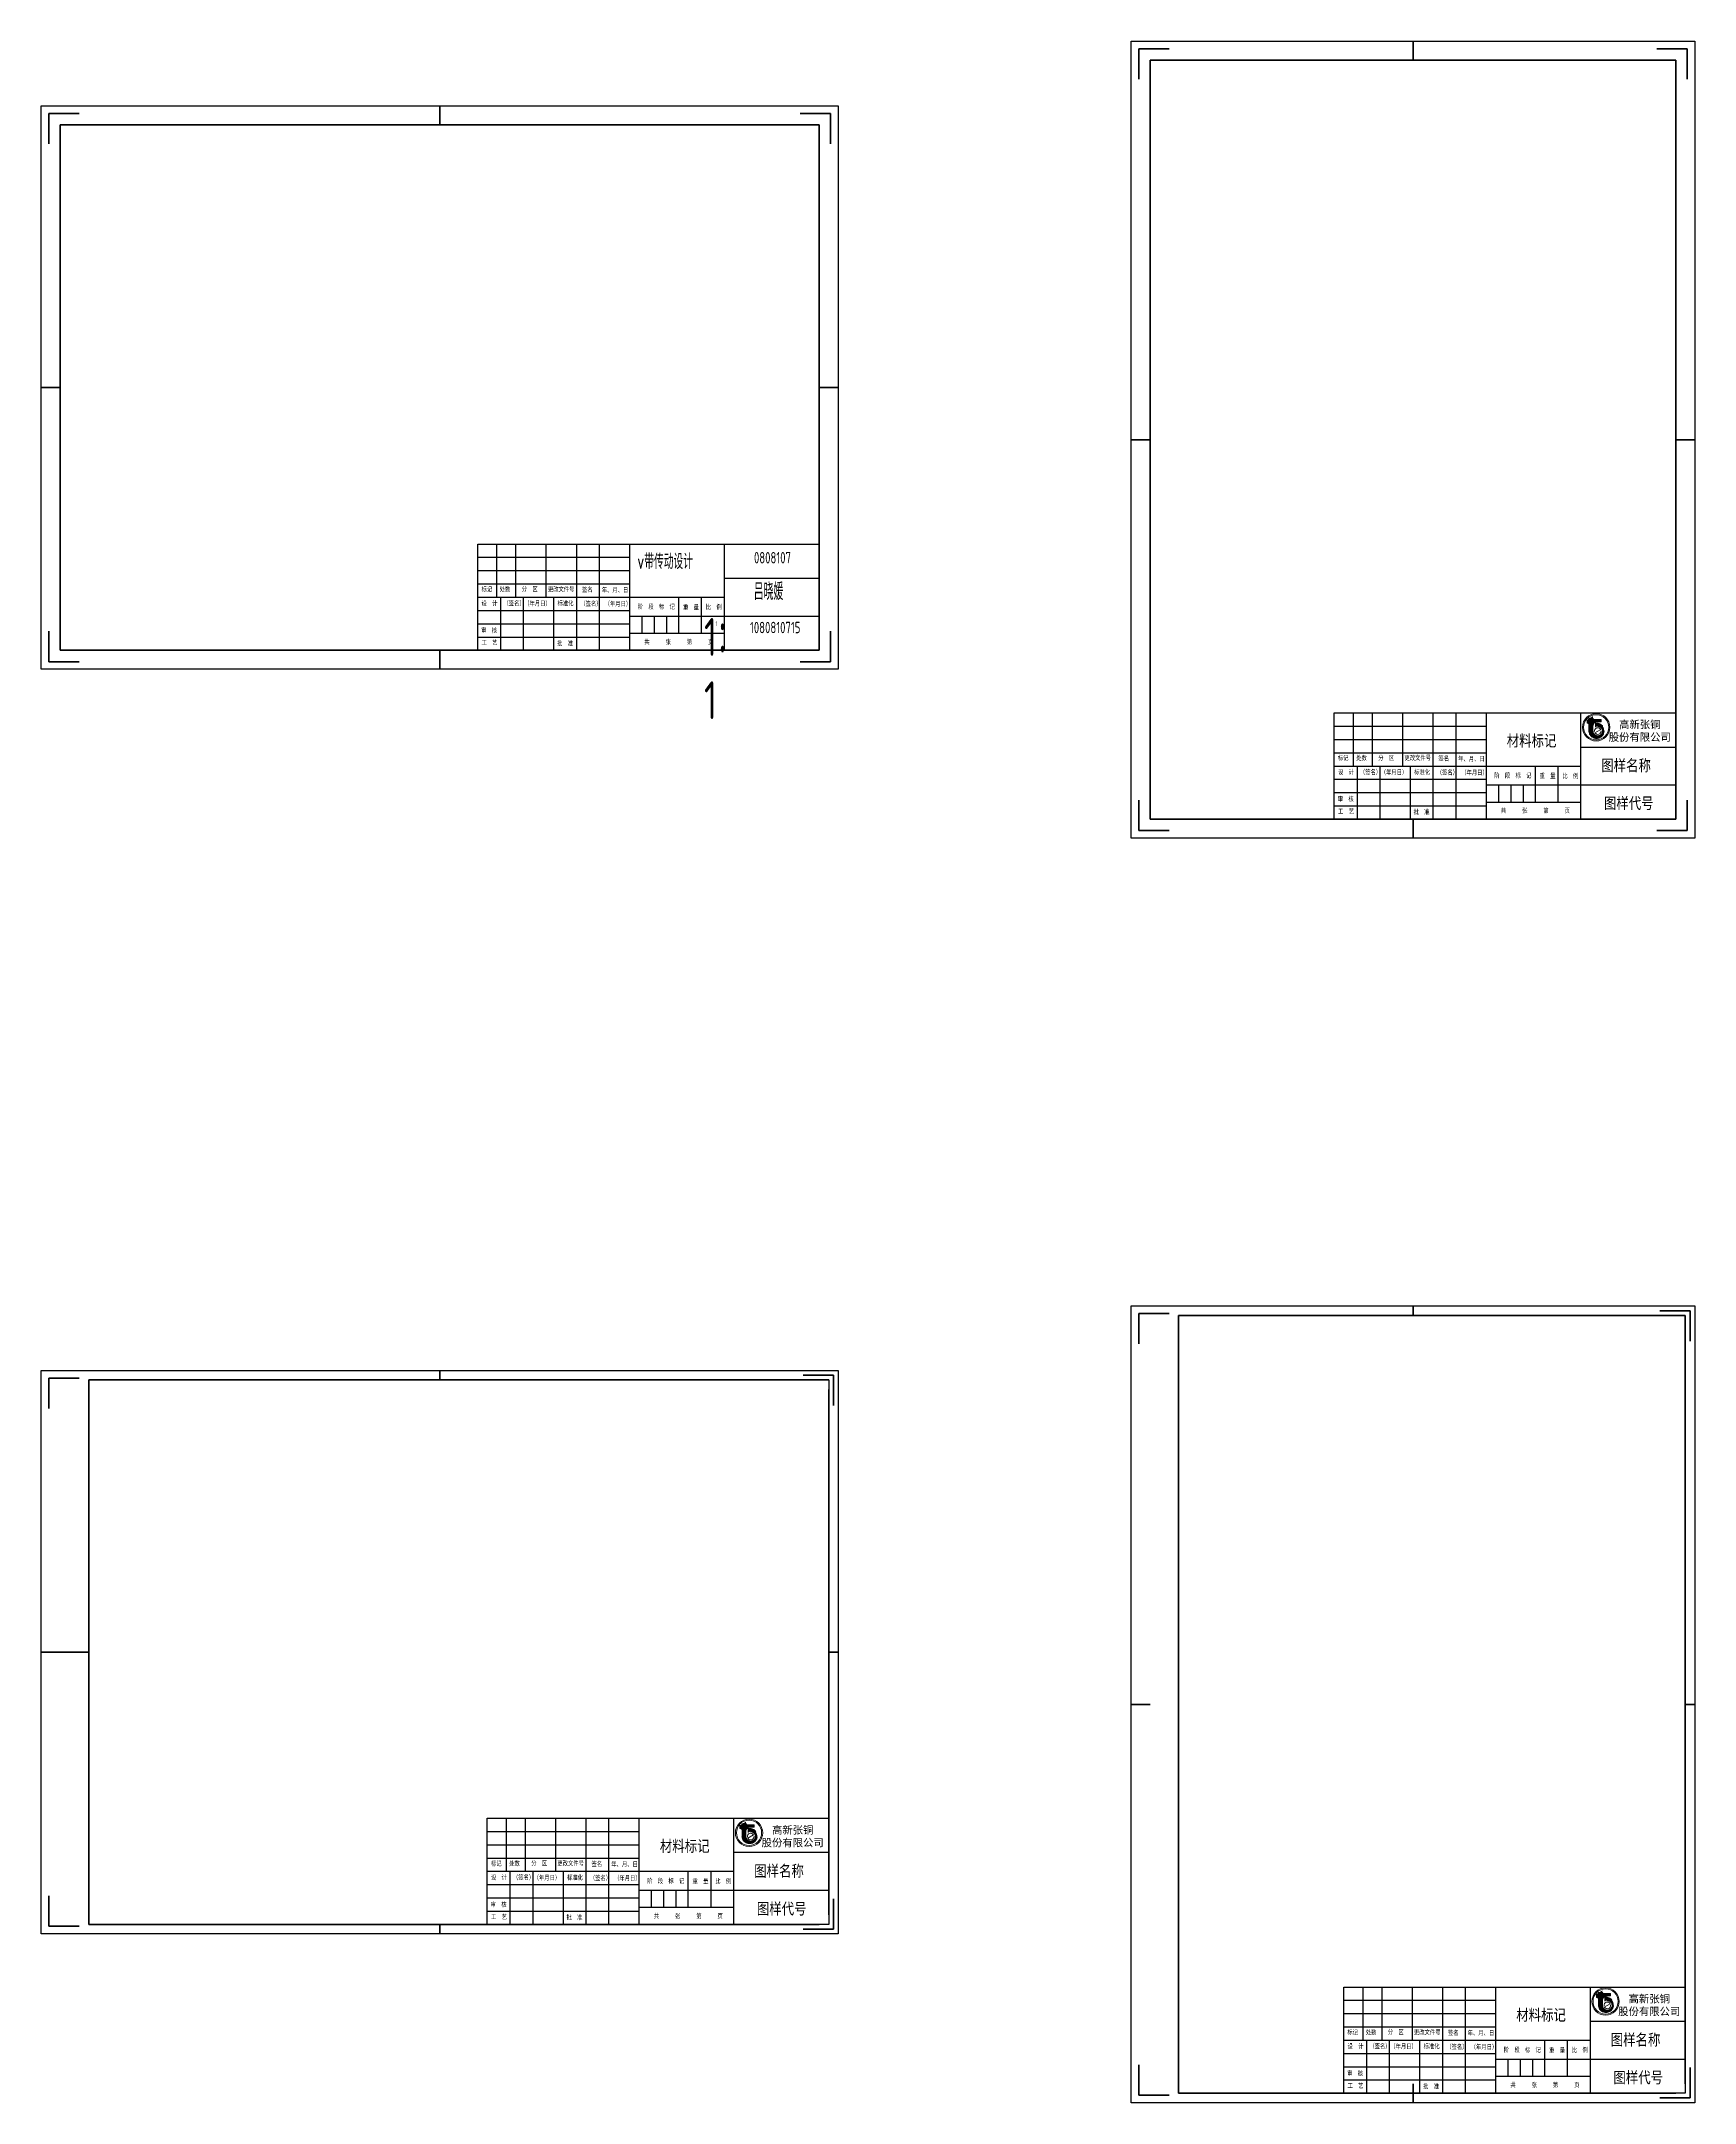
# Model space of a CAD drawing. Header units: millimetres. Extents: x 4510 to 5382, y 1657 to 2744.
import ezdxf

# ---------------------------------------------------------------- set-up
doc = ezdxf.new("R2010")
doc.units = ezdxf.units.MM
doc.linetypes.add('ACAD_ISO02W100', pattern=[15, 12, -3])
for name, color, linetype, lineweight in [('总内框线', 7, 'Continuous', 50), ('总外框线', 7, 'Continuous', 30), ('标注层', 3, 'Continuous', 25), ('虚线层', 4, 'ACAD_ISO02W100', 25)]:
    doc.layers.add(name, color=color, linetype=linetype, lineweight=lineweight)
doc.styles.get("Standard").update_dxf_attribs({"font": 'txt', "bigfont": 'gbcbig.shx'})
doc.styles.add('陈杰（2）', font='gbenor.shx', dxfattribs={"width": 0.8, "bigfont": 'gbcbig.shx'})

msp = doc.modelspace()

# ---------------------------------------------------------------- hatches: boundary and pattern name
at = {"layer": '虚线层', "linetype": 'Continuous', "lineweight": 18}
for points in [[(5325, 2384.3), (5325.2, 2384.3), (5325.4, 2384.3), (5325.5, 2384.3), (5325.6, 2384.2), (5325.7, 2384.2), (5325.8, 2384.1), (5325.9, 2384), (5325.9, 2383.9), (5326, 2383.7), (5326, 2383.6), (5326, 2383.5), (5326, 2380.1), (5326.1, 2379.4), (5326.3, 2378.8), (5326.6, 2378.2), (5327, 2377.7), (5327.4, 2377.3), (5328, 2376.9), (5328.5, 2376.6), (5329.2, 2376.4), (5329.8, 2376.3), (5330.4, 2376.3), (5331.1, 2376.4), (5331.7, 2376.7), (5332.3, 2377), (5332.8, 2377.4), (5333.2, 2377.8), (5333.6, 2378.4), (5333.8, 2378.9), (5334, 2379.6), (5334.1, 2380.2), (5334, 2380.9), (5333.9, 2381.5), (5333.7, 2382.1), (5333.3, 2382.6), (5332.9, 2383.1), (5332.4, 2383.6), (5331.9, 2383.9), (5331.3, 2384.2), (5330.7, 2384.3), (5330, 2384.4), (5329.4, 2384.3), (5329.4, 2382.2), (5329.8, 2382.4), (5330.2, 2382.5), (5330.6, 2382.6), (5331, 2382.6), (5331.4, 2382.5), (5331.8, 2382.3), (5332.1, 2382.1), (5332.4, 2381.8), (5332.7, 2381.5), (5332.9, 2381.2), (5333.1, 2380.8), (5333.2, 2380.4), (5333.2, 2380), (5333.1, 2379.6), (5333, 2379.2), (5332.8, 2378.8), (5332.6, 2378.5), (5332.3, 2378.2), (5332, 2377.9), (5331.6, 2377.7), (5331.2, 2377.6), (5330.8, 2377.6), (5330.4, 2377.6), (5330, 2377.6), (5329.6, 2377.8), (5329.3, 2378), (5328.9, 2378.2), (5328.7, 2378.5), (5328.4, 2378.9), (5328.3, 2379.3), (5328.2, 2379.7), (5328.1, 2380.1), (5328.1, 2383), (5328.2, 2383.4), (5328.3, 2383.8), (5328.5, 2384.1), (5328.7, 2384.4), (5329, 2384.7), (5329.4, 2384.9), (5329.8, 2385), (5330.2, 2385), (5332.4, 2385), (5332.4, 2386.2), (5328.9, 2386.2), (5328.8, 2386.2), (5328.7, 2386.3), (5328.6, 2386.3), (5328.5, 2386.4), (5328.4, 2386.5), (5328.3, 2386.5), (5328.2, 2386.7), (5328.2, 2386.8), (5328.1, 2386.9), (5328.1, 2387), (5328.1, 2388), (5327, 2387.3), (5326, 2387), (5326, 2386.7), (5326, 2386.6), (5326, 2386.5), (5325.9, 2386.4), (5325.9, 2386.2), (5325.8, 2386.2), (5325.7, 2386.1), (5325.6, 2386), (5325.5, 2386), (5325.4, 2385.9), (5325.2, 2385.9), (5325, 2385.9)], [(4878.6, 1801.6), (4878.9, 1801.6), (4879, 1801.6), (4879.1, 1801.6), (4879.2, 1801.5), (4879.3, 1801.5), (4879.4, 1801.4), (4879.5, 1801.3), (4879.6, 1801.2), (4879.6, 1801.1), (4879.6, 1800.9), (4879.7, 1800.8), (4879.7, 1797.4), (4879.7, 1796.7), (4879.9, 1796.1), (4880.2, 1795.6), (4880.6, 1795), (4881.1, 1794.6), (4881.6, 1794.2), (4882.2, 1793.9), (4882.8, 1793.7), (4883.4, 1793.6), (4884.1, 1793.6), (4884.7, 1793.8), (4885.3, 1794), (4885.9, 1794.3), (4886.4, 1794.7), (4886.8, 1795.1), (4887.2, 1795.7), (4887.5, 1796.3), (4887.6, 1796.9), (4887.7, 1797.5), (4887.7, 1798.2), (4887.5, 1798.8), (4887.3, 1799.4), (4887, 1800), (4886.6, 1800.5), (4886.1, 1800.9), (4885.5, 1801.2), (4884.9, 1801.5), (4884.3, 1801.6), (4883.7, 1801.7), (4883, 1801.6), (4883, 1799.6), (4883.4, 1799.7), (4883.8, 1799.9), (4884.2, 1799.9), (4884.6, 1799.9), (4885, 1799.8), (4885.4, 1799.6), (4885.7, 1799.4), (4886.1, 1799.2), (4886.3, 1798.9), (4886.5, 1798.5), (4886.7, 1798.1), (4886.8, 1797.7), (4886.8, 1797.3), (4886.7, 1796.9), (4886.6, 1796.5), (4886.5, 1796.1), (4886.2, 1795.8), (4885.9, 1795.5), (4885.6, 1795.2), (4885.2, 1795.1), (4884.9, 1794.9), (4884.4, 1794.9), (4884, 1794.9), (4883.6, 1795), (4883.2, 1795.1), (4882.9, 1795.3), (4882.6, 1795.5), (4882.3, 1795.9), (4882.1, 1796.2), (4881.9, 1796.6), (4881.8, 1797), (4881.8, 1797.4), (4881.8, 1800.3), (4881.8, 1800.7), (4881.9, 1801.1), (4882.1, 1801.4), (4882.4, 1801.7), (4882.7, 1802), (4883, 1802.2), (4883.4, 1802.3), (4883.8, 1802.3), (4886.1, 1802.3), (4886.1, 1803.5), (4882.6, 1803.5), (4882.4, 1803.5), (4882.3, 1803.6), (4882.2, 1803.6), (4882.1, 1803.7), (4882, 1803.8), (4881.9, 1803.9), (4881.9, 1804), (4881.8, 1804.1), (4881.8, 1804.2), (4881.8, 1804.3), (4881.8, 1805.3), (4880.7, 1804.6), (4879.7, 1804.3), (4879.7, 1804), (4879.6, 1803.9), (4879.6, 1803.8), (4879.6, 1803.7), (4879.5, 1803.6), (4879.4, 1803.5), (4879.3, 1803.4), (4879.2, 1803.3), (4879.1, 1803.3), (4879, 1803.2), (4878.9, 1803.2), (4878.6, 1803.2)], [(5330, 1712.6), (5330.2, 1712.6), (5330.4, 1712.6), (5330.5, 1712.6), (5330.6, 1712.6), (5330.7, 1712.5), (5330.8, 1712.4), (5330.9, 1712.3), (5330.9, 1712.2), (5331, 1712.1), (5331, 1712), (5331, 1711.8), (5331, 1708.4), (5331.1, 1707.8), (5331.3, 1707.2), (5331.6, 1706.6), (5332, 1706.1), (5332.4, 1705.6), (5333, 1705.2), (5333.5, 1704.9), (5334.2, 1704.7), (5334.8, 1704.7), (5335.4, 1704.7), (5336.1, 1704.8), (5336.7, 1705), (5337.3, 1705.3), (5337.8, 1705.7), (5338.2, 1706.2), (5338.6, 1706.7), (5338.8, 1707.3), (5339, 1707.9), (5339.1, 1708.6), (5339, 1709.2), (5338.9, 1709.8), (5338.7, 1710.4), (5338.3, 1711), (5337.9, 1711.5), (5337.4, 1711.9), (5336.9, 1712.2), (5336.3, 1712.5), (5335.7, 1712.7), (5335, 1712.7), (5334.4, 1712.6), (5334.4, 1710.6), (5334.8, 1710.8), (5335.2, 1710.9), (5335.6, 1710.9), (5336, 1710.9), (5336.4, 1710.8), (5336.8, 1710.7), (5337.1, 1710.5), (5337.4, 1710.2), (5337.7, 1709.9), (5337.9, 1709.5), (5338.1, 1709.1), (5338.2, 1708.7), (5338.2, 1708.3), (5338.1, 1707.9), (5338, 1707.5), (5337.8, 1707.2), (5337.6, 1706.8), (5337.3, 1706.5), (5337, 1706.3), (5336.6, 1706.1), (5336.2, 1706), (5335.8, 1705.9), (5335.4, 1705.9), (5335, 1706), (5334.6, 1706.1), (5334.3, 1706.3), (5333.9, 1706.6), (5333.7, 1706.9), (5333.4, 1707.2), (5333.3, 1707.6), (5333.2, 1708), (5333.1, 1708.4), (5333.1, 1711.3), (5333.2, 1711.7), (5333.3, 1712.1), (5333.5, 1712.5), (5333.7, 1712.8), (5334, 1713), (5334.4, 1713.2), (5334.8, 1713.3), (5335.2, 1713.4), (5337.4, 1713.4), (5337.4, 1714.6), (5333.9, 1714.6), (5333.8, 1714.6), (5333.7, 1714.6), (5333.6, 1714.6), (5333.5, 1714.7), (5333.4, 1714.8), (5333.3, 1714.9), (5333.2, 1715), (5333.2, 1715.1), (5333.1, 1715.2), (5333.1, 1715.4), (5333.1, 1716.4), (5332, 1715.6), (5331, 1715.4), (5331, 1715.1), (5331, 1714.9), (5331, 1714.8), (5330.9, 1714.7), (5330.9, 1714.6), (5330.8, 1714.5), (5330.7, 1714.4), (5330.6, 1714.3), (5330.5, 1714.3), (5330.4, 1714.3), (5330.2, 1714.3), (5330, 1714.3)]]:
    msp.add_hatch(color=1, dxfattribs=at).paths.add_polyline_path(points)

# ---------------------------------------------------------------- linework, layer by layer
for p, q in [((4864.4, 2699.7), (4920.4, 2699.7)), ((4920.4, 2699.7), (4920.4, 2519.7)), ((4740.4, 2478.7), (4920.4, 2478.7)), ((4740.4, 2422.7), (4740.4, 2478.7)), ((4750.4, 2478.7), (4750.4, 2450.7)), ((4760.4, 2478.7), (4760.4, 2450.7)), ((4776.4, 2478.7), (4776.4, 2450.7)), ((4792.4, 2478.7), (4792.4, 2450.7)), ((4804.4, 2478.7), (4804.4, 2422.7)), ((4820.4, 2478.7), (4820.4, 2422.7)), ((4870.4, 2422.7), (4870.4, 2478.7)), ((4920.4, 2478.7), (4920.4, 2422.7)), ((4740.4, 2471.7), (4820.4, 2471.7)), ((4740.4, 2464.7), (4820.4, 2464.7)), ((4740.4, 2457.7), (4820.4, 2457.7)), ((4870.4, 2460.7), (4920.4, 2460.7)), ((4740.4, 2450.7), (4870.4, 2450.7)), ((4752.4, 2450.7), (4752.4, 2422.7)), ((4764.4, 2450.7), (4764.4, 2422.7)), ((4780.4, 2450.7), (4780.4, 2422.7)), ((4792.4, 2450.7), (4792.4, 2422.7)), ((4846.4, 2431.7), (4846.4, 2450.7)), ((4858.4, 2431.7), (4858.4, 2450.7)), ((4740.4, 2443.7), (4820.4, 2443.7)), ((4740.4, 2436.7), (4820.4, 2436.7)), ((4820.4, 2440.7), (4870.4, 2440.7)), ((4826.9, 2440.7), (4826.9, 2431.7)), ((4833.4, 2440.7), (4833.4, 2431.7)), ((4839.9, 2440.7), (4839.9, 2431.7)), ((4870.4, 2440.7), (4920.4, 2440.7)), ((4740.4, 2429.7), (4820.4, 2429.7)), ((4820.4, 2431.7), (4870.4, 2431.7)), ((4920.4, 2422.7), (4740.4, 2422.7)), ((5191.8, 2389.7), (5371.8, 2389.7)), ((5191.8, 2333.7), (5191.8, 2389.7)), ((5191.8, 2382.7), (5271.8, 2382.7)), ((5201.8, 2389.7), (5201.8, 2361.7)), ((5211.8, 2389.7), (5211.8, 2361.7)), ((5227.8, 2389.7), (5227.8, 2361.7)), ((5243.8, 2389.7), (5243.8, 2361.7)), ((5255.8, 2389.7), (5255.8, 2333.7)), ((5271.8, 2389.7), (5271.8, 2333.7)), ((5321.8, 2333.7), (5321.8, 2389.7)), ((5371.8, 2389.7), (5371.8, 2333.7)), ((5191.8, 2375.7), (5271.8, 2375.7)), ((5321.8, 2371.7), (5371.8, 2371.7)), ((5191.8, 2368.7), (5271.8, 2368.7)), ((5191.8, 2361.7), (5321.8, 2361.7)), ((5203.8, 2361.7), (5203.8, 2333.7)), ((5215.8, 2361.7), (5215.8, 2333.7)), ((5231.8, 2361.7), (5231.8, 2333.7)), ((5243.8, 2361.7), (5243.8, 2333.7)), ((5297.8, 2342.7), (5297.8, 2361.7)), ((5309.8, 2342.7), (5309.8, 2361.7)), ((5191.8, 2354.7), (5271.8, 2354.7)), ((5191.8, 2347.7), (5271.8, 2347.7)), ((5271.8, 2351.7), (5321.8, 2351.7)), ((5278.3, 2351.7), (5278.3, 2342.7)), ((5284.8, 2351.7), (5284.8, 2342.7)), ((5291.3, 2351.7), (5291.3, 2342.7)), ((5321.8, 2351.7), (5371.8, 2351.7)), ((5191.8, 2340.7), (5271.8, 2340.7)), ((5271.8, 2342.7), (5321.8, 2342.7)), ((5371.8, 2333.7), (5191.8, 2333.7)), ((4925.4, 2038.1), (4925.4, 1853.1)), ((4745.4, 1807.1), (4925.4, 1807.1)), ((4745.4, 1751.1), (4745.4, 1807.1)), ((4755.4, 1807.1), (4755.4, 1779.1)), ((4765.4, 1807.1), (4765.4, 1779.1)), ((4781.4, 1807.1), (4781.4, 1779.1)), ((4797.4, 1807.1), (4797.4, 1779.1)), ((4809.4, 1807.1), (4809.4, 1751.1)), ((4825.4, 1807.1), (4825.4, 1751.1)), ((4875.4, 1751.1), (4875.4, 1807.1)), ((4925.4, 1807.1), (4925.4, 1751.1)), ((4745.4, 1800.1), (4825.4, 1800.1)), ((4745.4, 1793.1), (4825.4, 1793.1)), ((4745.4, 1786.1), (4825.4, 1786.1)), ((4875.4, 1789.1), (4925.4, 1789.1)), ((4745.4, 1779.1), (4875.4, 1779.1)), ((4745.4, 1772.1), (4825.4, 1772.1)), ((4757.4, 1779.1), (4757.4, 1751.1)), ((4769.4, 1779.1), (4769.4, 1751.1)), ((4785.4, 1779.1), (4785.4, 1751.1)), ((4797.4, 1779.1), (4797.4, 1751.1)), ((4851.4, 1760.1), (4851.4, 1779.1)), ((4863.4, 1760.1), (4863.4, 1779.1)), ((4745.4, 1765.1), (4825.4, 1765.1)), ((4825.4, 1769.1), (4875.4, 1769.1)), ((4831.9, 1769.1), (4831.9, 1760.1)), ((4838.4, 1769.1), (4838.4, 1760.1)), ((4844.9, 1769.1), (4844.9, 1760.1)), ((4875.4, 1769.1), (4925.4, 1769.1)), ((4745.4, 1758.1), (4825.4, 1758.1)), ((4925.4, 1751.1), (4745.4, 1751.1)), ((4825.4, 1760.1), (4875.4, 1760.1)), ((5196.8, 1718.1), (5376.8, 1718.1)), ((5196.8, 1662.1), (5196.8, 1718.1)), ((5206.8, 1718.1), (5206.8, 1690.1)), ((5216.8, 1718.1), (5216.8, 1690.1)), ((5232.8, 1718.1), (5232.8, 1690.1)), ((5248.8, 1718.1), (5248.8, 1690.1)), ((5260.8, 1718.1), (5260.8, 1662.1)), ((5276.8, 1718.1), (5276.8, 1662.1)), ((5326.8, 1662.1), (5326.8, 1718.1)), ((5376.8, 1718.1), (5376.8, 1662.1)), ((5196.8, 1711.1), (5276.8, 1711.1)), ((5196.8, 1704.1), (5276.8, 1704.1)), ((5196.8, 1697.1), (5276.8, 1697.1)), ((5326.8, 1700.1), (5376.8, 1700.1)), ((5196.8, 1690.1), (5326.8, 1690.1)), ((5208.8, 1690.1), (5208.8, 1662.1)), ((5220.8, 1690.1), (5220.8, 1662.1)), ((5236.8, 1690.1), (5236.8, 1662.1)), ((5248.8, 1690.1), (5248.8, 1662.1)), ((5302.8, 1671.1), (5302.8, 1690.1)), ((5314.8, 1671.1), (5314.8, 1690.1)), ((5196.8, 1683.1), (5276.8, 1683.1)), ((5196.8, 1676.1), (5276.8, 1676.1)), ((5276.8, 1680.1), (5326.8, 1680.1)), ((5283.3, 1680.1), (5283.3, 1671.1)), ((5289.8, 1680.1), (5289.8, 1671.1)), ((5296.3, 1680.1), (5296.3, 1671.1)), ((5326.8, 1680.1), (5376.8, 1680.1)), ((5196.8, 1669.1), (5276.8, 1669.1)), ((5276.8, 1671.1), (5326.8, 1671.1)), ((5376.8, 1662.1), (5196.8, 1662.1))]:
    msp.add_line(p, q)
at = {"layer": '总内框线'}
for p, q in [((5088.8, 2739.7), (5104.8, 2739.7)), ((5088.8, 2739.7), (5088.8, 2723.7)), ((5233.3, 2743.7), (5233.3, 2733.7)), ((5377.8, 2739.7), (5361.8, 2739.7)), ((5377.8, 2739.7), (5377.8, 2723.7)), ((5094.8, 2733.7), (5371.8, 2733.7)), ((5094.8, 2333.7), (5094.8, 2733.7)), ((5371.8, 2733.7), (5371.8, 2333.7)), ((4720.4, 2699.7), (4720.4, 2709.7)), ((4514.4, 2705.7), (4514.4, 2689.7)), ((4514.4, 2705.7), (4530.4, 2705.7)), ((4520.4, 2422.7), (4520.4, 2699.7)), ((4520.4, 2699.7), (4920.4, 2699.7)), ((4926.4, 2705.7), (4910.4, 2705.7)), ((4920.4, 2699.7), (4920.4, 2422.7)), ((4926.4, 2705.7), (4926.4, 2689.7)), ((4510.4, 2561.2), (4520.4, 2561.2)), ((4920.4, 2561.2), (4930.4, 2561.2)), ((5084.8, 2533.7), (5094.8, 2533.7)), ((5371.8, 2533.7), (5381.8, 2533.7)), ((4514.4, 2416.7), (4514.4, 2432.7)), ((4926.4, 2416.7), (4926.4, 2432.7)), ((4514.4, 2416.7), (4530.4, 2416.7)), ((4920.4, 2422.7), (4520.4, 2422.7)), ((4720.4, 2412.7), (4720.4, 2422.7)), ((4926.4, 2416.7), (4910.4, 2416.7)), ((5088.8, 2327.7), (5088.8, 2343.7)), ((5377.8, 2327.7), (5377.8, 2343.7)), ((5088.8, 2327.7), (5104.8, 2327.7)), ((5371.8, 2333.7), (5094.8, 2333.7)), ((5233.3, 2333.7), (5233.3, 2323.7)), ((5377.8, 2327.7), (5361.8, 2327.7)), ((5233.3, 2077.1), (5233.3, 2072.1)), ((5088.8, 2073.1), (5104.8, 2073.1)), ((5088.8, 2073.1), (5088.8, 2057.1)), ((5109.8, 2072.1), (5376.8, 2072.1)), ((5109.8, 1662.1), (5109.8, 2072.1)), ((5379.3, 2074.6), (5363.3, 2074.6)), ((5376.8, 2072.1), (5376.8, 1667.1)), ((5379.3, 2074.6), (5379.3, 2058.6)), ((4720.4, 2038.1), (4720.4, 2043.1)), ((4514.4, 2039.1), (4514.4, 2023.1)), ((4514.4, 2039.1), (4530.4, 2039.1)), ((4535.4, 1751.1), (4535.4, 2038.1)), ((4535.4, 2038.1), (4925.4, 2038.1)), ((4927.9, 2040.6), (4911.9, 2040.6)), ((4925.4, 2033.1), (4925.4, 1756.1)), ((4927.9, 2040.6), (4927.9, 2024.6)), ((4510.4, 1894.6), (4535.4, 1894.6)), ((4925.4, 1894.6), (4930.4, 1894.6)), ((5084.8, 1867.1), (5094.8, 1867.1)), ((5376.8, 1867.1), (5381.8, 1867.1)), ((4514.4, 1750.1), (4514.4, 1766.1)), ((4927.9, 1748.6), (4927.9, 1764.6)), ((4514.4, 1750.1), (4530.4, 1750.1)), ((4920.4, 1751.1), (4535.4, 1751.1)), ((4720.4, 1746.1), (4720.4, 1751.1)), ((4927.9, 1748.6), (4911.9, 1748.6)), ((5088.8, 1661.1), (5088.8, 1677.1)), ((5379.3, 1659.6), (5379.3, 1675.6)), ((5233.3, 1667.1), (5233.3, 1657.1)), ((5088.8, 1661.1), (5104.8, 1661.1)), ((5371.8, 1662.1), (5109.8, 1662.1)), ((5379.3, 1659.6), (5363.3, 1659.6))]:
    msp.add_line(p, q, dxfattribs=at)
at = {"layer": '总外框线'}
for p, q in [((5084.8, 2743.7), (5381.8, 2743.7)), ((5084.8, 2323.7), (5084.8, 2743.7)), ((5381.8, 2743.7), (5381.8, 2323.7)), ((4510.4, 2412.7), (4510.4, 2709.7)), ((4510.4, 2709.7), (4930.4, 2709.7)), ((4930.4, 2709.7), (4930.4, 2412.7)), ((4930.4, 2412.7), (4510.4, 2412.7)), ((5381.8, 2323.7), (5084.8, 2323.7)), ((5084.8, 2077.1), (5381.8, 2077.1)), ((5084.8, 1657.1), (5084.8, 2077.1)), ((5381.8, 2077.1), (5381.8, 1657.1)), ((4510.4, 1746.1), (4510.4, 2043.1)), ((4510.4, 2043.1), (4930.4, 2043.1)), ((4930.4, 2043.1), (4930.4, 1746.1)), ((4930.4, 1746.1), (4510.4, 1746.1)), ((5381.8, 1657.1), (5084.8, 1657.1))]:
    msp.add_line(p, q, dxfattribs=at)
at = {"layer": '虚线层', "color": 1, "lineweight": 18}
for p, q in [((5325, 2385.9), (5325, 2384.3)), ((5325.2, 2385.9), (5325, 2385.9)), ((5325.2, 2384.3), (5325, 2384.3)), ((5326, 2386.7), (5326, 2387)), ((5326, 2380.1), (5326, 2383.5)), ((5328.1, 2385.7), (5328.1, 2386.7)), ((5328.1, 2380.1), (5328.1, 2383)), ((5332.4, 2386.2), (5328.9, 2386.2)), ((5329.4, 2384.3), (5329.4, 2382.2)), ((5332.4, 2385), (5330.2, 2385)), ((5332.4, 2385), (5332.4, 2386.2)), ((4879.7, 1804), (4879.7, 1804.3)), ((4878.6, 1803.2), (4878.6, 1801.6)), ((4878.9, 1803.2), (4878.6, 1803.2)), ((4878.9, 1801.6), (4878.6, 1801.6)), ((4879.7, 1797.4), (4879.7, 1800.8)), ((4881.8, 1797.4), (4881.8, 1800.3)), ((4886.1, 1803.5), (4882.6, 1803.5)), ((4883, 1801.6), (4883, 1799.6)), ((4886.1, 1802.3), (4883.8, 1802.3)), ((4886.1, 1802.3), (4886.1, 1803.5)), ((5330, 1714.3), (5330, 1712.6)), ((5330.2, 1714.3), (5330, 1714.3)), ((5330.2, 1712.6), (5330, 1712.6)), ((5331, 1715.1), (5331, 1715.4)), ((5331, 1708.4), (5331, 1711.8)), ((5333.1, 1714.1), (5333.1, 1715.1)), ((5333.1, 1708.4), (5333.1, 1711.3)), ((5337.4, 1714.6), (5333.9, 1714.6)), ((5334.4, 1712.6), (5334.4, 1710.6)), ((5337.4, 1713.4), (5335.2, 1713.4)), ((5337.4, 1713.4), (5337.4, 1714.6))]:
    msp.add_line(p, q, dxfattribs=at)
at = {"layer": '虚线层', "color": 1, "linetype": 'Continuous', "lineweight": 18}
for p, q in [((5329.1, 2379.2), (5332.2, 2380.9)), ((4882.8, 1796.5), (4885.8, 1798.3)), ((5334.1, 1707.5), (5337.2, 1709.3))]:
    msp.add_line(p, q, dxfattribs=at)
for centre, radius in [((5329.8, 2382.1), 7.2), ((5329.8, 2382.1), 6.64), ((4883.4, 1799.4), 7.2), ((4883.4, 1799.4), 6.64), ((5334.8, 1710.5), 7.2), ((5334.8, 1710.5), 6.64)]:
    msp.add_circle(centre, radius, dxfattribs=at)
at = {"layer": '虚线层', "color": 1, "lineweight": 18}
for centre, radius, start, end in [((5325.2, 2386.7), 0.805, 270, 0), ((5325.2, 2383.5), 0.805, 0, 90), ((5330, 2380.3), 4.03, 183.7838, 99.2996), ((5328.9, 2387), 0.805, 180, 270), ((5330.2, 2383), 2.01, 90, 180), ((5330.7, 2380.1), 2.52, 180, 120), ((4878.9, 1804), 0.805, 270, 0), ((4882.6, 1804.3), 0.805, 180, 270), ((4878.9, 1800.8), 0.805, 0, 90), ((4883.7, 1797.7), 4.03, 183.7838, 99.2996), ((4883.8, 1800.3), 2.01, 90, 180), ((4884.3, 1797.4), 2.52, 180, 120), ((5330.2, 1715.1), 0.805, 270, 0), ((5330.2, 1711.8), 0.805, 0, 90), ((5335, 1708.7), 4.03, 183.7838, 99.2996), ((5333.9, 1715.4), 0.805, 180, 270), ((5335.2, 1711.3), 2.01, 90, 180), ((5335.7, 1708.4), 2.52, 180, 120)]:
    msp.add_arc(centre, radius, start, end, dxfattribs=at)
at = {"layer": '虚线层', "color": 1, "linetype": 'Continuous', "lineweight": 18}
for centre, start, end in [((5330.7, 2380.1), 30, 187.4919), ((5330.7, 2380.1), 210, 7.4919), ((4884.3, 1797.4), 30, 187.4919), ((4884.3, 1797.4), 210, 7.4919), ((5335.7, 1708.4), 30, 187.4919), ((5335.7, 1708.4), 210, 7.4919)]:
    msp.add_arc(centre, 1.76, start, end, dxfattribs=at)
at = {"layer": '虚线层', "color": 1, "lineweight": 18}
for points in [[(5328.1, 2386.7), (5327, 2386), (5326, 2385.7)], [(5333.1, 1715.1), (5332, 1714.3), (5331, 1714.1)]]:
    msp.add_spline(points, degree=3, dxfattribs=at)

# ---------------------------------------------------------------- texts
at = {"width": 93.019, "attachment_point": 1, "style": '陈杰（2）'}
for s, insert, char_height in [('{\\fSimSun|b0|i0|c134|p2;标记}', (4742.4, 2456.2), 2.5), ('{\\fSimSun|b0|i0|c134|p2;处数}', (4752, 2456.2), 2.5), ('{\\fSimSun|b0|i0|c134|p2;分\u3000区}', (4763.6, 2456.3), 2.5), ('{\\fSimSun|b0|i0|c134|p2;更改文件号}', (4777.4, 2456.2), 2.5), ('{\\fSimSun|b0|i0|c134|p2;签名}', (4795.4, 2456), 2.5), ('{\\fSimSun|b0|i0|c134|p2;年、月、日}', (4805.8, 2455.8), 2.5), ('{\\fSimSun|b0|i0|c134|p2;设\u3000计}', (4742.4, 2448.8), 2.5), ('{\\fSimSun|b0|i0|c134|p2;（签名）}', (4754, 2448.8), 2.5), ('{\\fSimSun|b0|i0|c134|p2;\u3000（年月日）}', (4762.1, 2448.7), 2.5), ('{\\fSimSun|b0|i0|c134|p2;标准化}', (4782.5, 2448.8), 2.5), ('{\\fSimSun|b0|i0|c134|p2;（签名）}', (4794.5, 2448.6), 2.5), ('{\\fSimSun|b0|i0|c134|p2;（年月日）}', (4807.3, 2448.5), 2.5), ('{\\fSimSun|b0|i0|c134|p2;阶\u3000段\u3000标\u3000记}', (4824.7, 2447), 2.5), ('{\\fSimSun|b0|i0|c134|p2;重\u3000量}', (4848.6, 2446.7), 2.5), ('{\\fSimSun|b0|i0|c134|p2;比\u3000例}', (4860.6, 2446.8), 2.5), ('{\\fSimSun|b0|i0|c134|p2;审\u3000核}', (4742.2, 2434.5), 2.5), ('{\\fSimSun|b0|i0|c134|p2;工\u3000艺}', (4742.4, 2428.1), 2.5), ('{\\fSimSun|b0|i0|c134|p2;批\u3000准}', (4782.2, 2427.7), 2.5), ('{\\fSimSun|b0|i0|c134|p2;共\u3000\u3000\u3000张\u3000\u3000\u3000第\u3000\u3000\u3000页}', (4828.2, 2428.4), 2.5), ('{\\fSimSun|b0|i0|c134|p2;材料标记}', (5282.7, 2378.1), 6), ('{\\fSimSun|b0|i0|c134|p2;标记}', (5193.7, 2367.2), 2.5), ('{\\fSimSun|b0|i0|c134|p2;设\u3000计}', (5193.8, 2359.8), 2.5), ('{\\fSimSun|b0|i0|c134|p2;处数}', (5203.4, 2367.2), 2.5), ('{\\fSimSun|b0|i0|c134|p2;（签名）}', (5205.3, 2359.8), 2.5), ('{\\fSimSun|b0|i0|c134|p2;分\u3000区}', (5215, 2367.3), 2.5), ('{\\fSimSun|b0|i0|c134|p2;\u3000（年月日）}', (5213.5, 2359.7), 2.5), ('{\\fSimSun|b0|i0|c134|p2;更改文件号}', (5228.8, 2367.3), 2.5), ('{\\fSimSun|b0|i0|c134|p2;标准化}', (5233.9, 2359.8), 2.5), ('{\\fSimSun|b0|i0|c134|p2;签名}', (5246.7, 2367), 2.5), ('{\\fSimSun|b0|i0|c134|p2;（签名）}', (5245.8, 2359.6), 2.5), ('{\\fSimSun|b0|i0|c134|p2;年、月、日}', (5257.1, 2366.8), 2.5), ('{\\fSimSun|b0|i0|c134|p2;（年月日）}', (5258.7, 2359.5), 2.5), ('{\\fSimSun|b0|i0|c134|p2;阶\u3000段\u3000标\u3000记}', (5276.1, 2358), 2.5), ('{\\fSimSun|b0|i0|c134|p2;重\u3000量}', (5300, 2357.8), 2.5), ('{\\fSimSun|b0|i0|c134|p2;比\u3000例}', (5312, 2357.8), 2.5), ('{\\fSimSun|b0|i0|c134|p2;图样名称}', (5332.5, 2365), 6), ('{\\fSimSun|b0|i0|c134|p2;审\u3000核}', (5193.6, 2345.6), 2.5), ('{\\fSimSun|b0|i0|c134|p2;工\u3000艺}', (5193.8, 2339.1), 2.5), ('{\\fSimSun|b0|i0|c134|p2;批\u3000准}', (5233.6, 2338.8), 2.5), ('{\\fSimSun|b0|i0|c134|p2;共\u3000\u3000\u3000张\u3000\u3000\u3000第\u3000\u3000\u3000页}', (5279.6, 2339.5), 2.5), ('{\\fSimSun|b0|i0|c134|p2;图样代号}', (5333.9, 2345.1), 6), ('{\\fSimSun|b0|i0|c134|p2;材料标记}', (4836.4, 1795.4), 6), ('{\\fSimSun|b0|i0|c134|p2;标记}', (4747.4, 1784.5), 2.5), ('{\\fSimSun|b0|i0|c134|p2;处数}', (4757, 1784.5), 2.5), ('{\\fSimSun|b0|i0|c134|p2;分\u3000区}', (4768.6, 1784.6), 2.5), ('{\\fSimSun|b0|i0|c134|p2;更改文件号}', (4782.4, 1784.6), 2.5), ('{\\fSimSun|b0|i0|c134|p2;签名}', (4800.4, 1784.3), 2.5), ('{\\fSimSun|b0|i0|c134|p2;年、月、日}', (4810.8, 1784.1), 2.5), ('{\\fSimSun|b0|i0|c134|p2;图样名称}', (4886.1, 1782.3), 6), ('{\\fSimSun|b0|i0|c134|p2;设\u3000计}', (4747.4, 1777.2), 2.5), ('{\\fSimSun|b0|i0|c134|p2;（签名）}', (4759, 1777.2), 2.5), ('{\\fSimSun|b0|i0|c134|p2;\u3000（年月日）}', (4767.1, 1777), 2.5), ('{\\fSimSun|b0|i0|c134|p2;标准化}', (4787.5, 1777.1), 2.5), ('{\\fSimSun|b0|i0|c134|p2;（签名）}', (4799.5, 1776.9), 2.5), ('{\\fSimSun|b0|i0|c134|p2;（年月日）}', (4812.3, 1776.8), 2.5), ('{\\fSimSun|b0|i0|c134|p2;阶\u3000段\u3000标\u3000记}', (4829.7, 1775.3), 2.5), ('{\\fSimSun|b0|i0|c134|p2;重\u3000量}', (4853.6, 1775.1), 2.5), ('{\\fSimSun|b0|i0|c134|p2;比\u3000例}', (4865.6, 1775.2), 2.5), ('{\\fSimSun|b0|i0|c134|p2;审\u3000核}', (4747.2, 1762.9), 2.5), ('{\\fSimSun|b0|i0|c134|p2;图样代号}', (4887.5, 1762.4), 6), ('{\\fSimSun|b0|i0|c134|p2;工\u3000艺}', (4747.4, 1756.4), 2.5), ('{\\fSimSun|b0|i0|c134|p2;批\u3000准}', (4787.2, 1756.1), 2.5), ('{\\fSimSun|b0|i0|c134|p2;共\u3000\u3000\u3000张\u3000\u3000\u3000第\u3000\u3000\u3000页}', (4833.2, 1756.8), 2.5), ('{\\fSimSun|b0|i0|c134|p2;材料标记}', (5287.7, 1706.4), 6), ('{\\fSimSun|b0|i0|c134|p2;标记}', (5198.7, 1695.5), 2.5), ('{\\fSimSun|b0|i0|c134|p2;处数}', (5208.4, 1695.5), 2.5), ('{\\fSimSun|b0|i0|c134|p2;分\u3000区}', (5220, 1695.7), 2.5), ('{\\fSimSun|b0|i0|c134|p2;更改文件号}', (5233.8, 1695.6), 2.5), ('{\\fSimSun|b0|i0|c134|p2;签名}', (5251.7, 1695.3), 2.5), ('{\\fSimSun|b0|i0|c134|p2;年、月、日}', (5262.1, 1695.2), 2.5), ('{\\fSimSun|b0|i0|c134|p2;设\u3000计}', (5198.8, 1688.2), 2.5), ('{\\fSimSun|b0|i0|c134|p2;（签名）}', (5210.3, 1688.2), 2.5), ('{\\fSimSun|b0|i0|c134|p2;\u3000（年月日）}', (5218.5, 1688.1), 2.5), ('{\\fSimSun|b0|i0|c134|p2;标准化}', (5238.9, 1688.2), 2.5), ('{\\fSimSun|b0|i0|c134|p2;（签名）}', (5250.8, 1687.9), 2.5), ('{\\fSimSun|b0|i0|c134|p2;（年月日）}', (5263.7, 1687.8), 2.5), ('{\\fSimSun|b0|i0|c134|p2;阶\u3000段\u3000标\u3000记}', (5281.1, 1686.3), 2.5), ('{\\fSimSun|b0|i0|c134|p2;重\u3000量}', (5305, 1686.1), 2.5), ('{\\fSimSun|b0|i0|c134|p2;比\u3000例}', (5317, 1686.2), 2.5), ('{\\fSimSun|b0|i0|c134|p2;图样名称}', (5337.5, 1693.3), 6), ('{\\fSimSun|b0|i0|c134|p2;审\u3000核}', (5198.6, 1673.9), 2.5), ('{\\fSimSun|b0|i0|c134|p2;图样代号}', (5338.9, 1673.4), 6), ('{\\fSimSun|b0|i0|c134|p2;工\u3000艺}', (5198.8, 1667.4), 2.5), ('{\\fSimSun|b0|i0|c134|p2;批\u3000准}', (5238.6, 1667.1), 2.5), ('{\\fSimSun|b0|i0|c134|p2;共\u3000\u3000\u3000张\u3000\u3000\u3000第\u3000\u3000\u3000页}', (5284.6, 1667.8), 2.5)]:
    msp.add_mtext(s, dxfattribs=dict(at, insert=insert, char_height=char_height))
at = {"layer": '总内框线', "attachment_point": 1, "style": '陈杰（2）'}
for s, insert, char_height, width in [('\\pt8;v带传动设计', (4824.5, 2473.5), 8, 40.952), ('    0808107', (4875.6, 2474.5), 6, 44.76), ('   吕晓媛', (4874.2, 2458.2), 9, 42.165), ('\\pt0,1.7632;                            1：1', (4859.7, 2439.7), 19.993, 9.782), ('1：1', (4862.6, 2437.9), 2.5, 8.104), ('   1080810715', (4876.1, 2437.7), 6, 37.873)]:
    msp.add_mtext(s, dxfattribs=dict(at, insert=insert, char_height=char_height, width=width))
at = {"layer": '标注层', "char_height": 4, "attachment_point": 5, "rotation": 0.0309}
for insert in [(5352.8, 2380), (4906.4, 1797.3), (5357.8, 1708.3)]:
    msp.add_mtext('{\\fKaiTi_GB2312|b0|i0|c134|p49;高新张铜\\P股份有限公司}', dxfattribs=dict(at, insert=insert))

doc.saveas('drawing.dxf')
